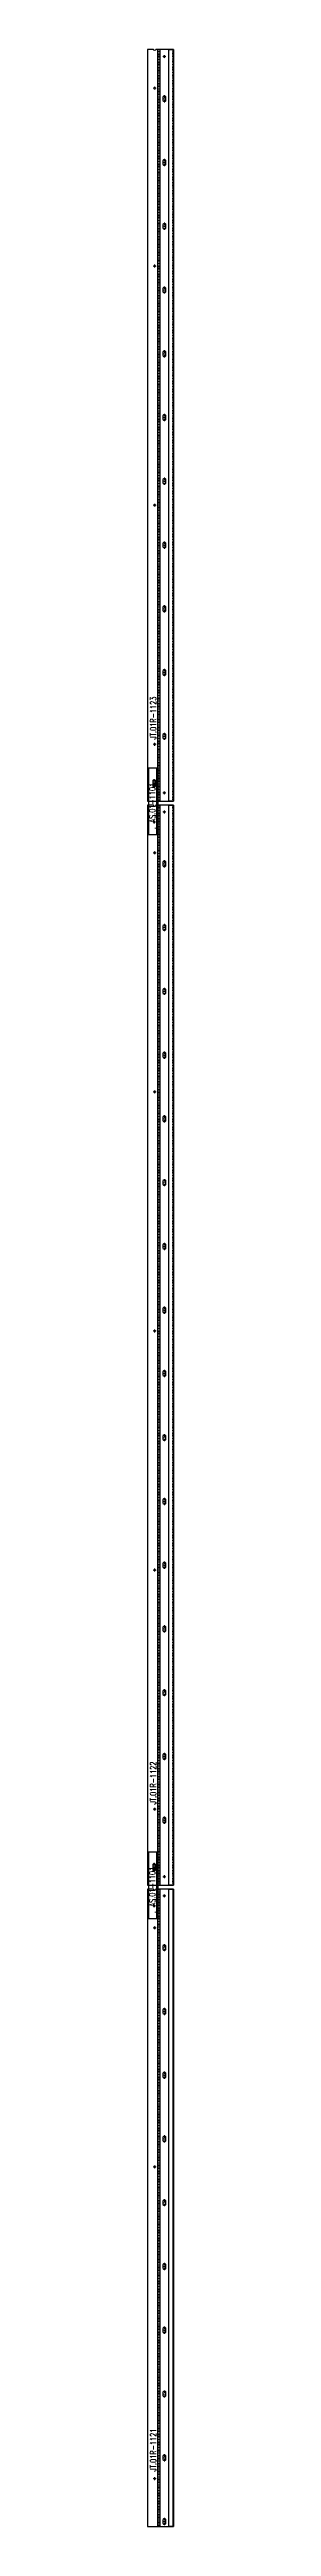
# Model space of a CAD drawing. Header units: inches. Extents: x 11737 to 18084, y -4365 to 1695.
# Drawn here: x 17009.2 to 17012.4, y -468.2 to -157.4 of the extents above; entities that cross this region are included whole.
import ezdxf

# ---------------------------------------------------------------- set-up
doc = ezdxf.new("R2010")
doc.units = ezdxf.units.IN
doc.header["$MEASUREMENT"] = 0
for name, pattern in [('NBK_Center', [0.541667, 0.333333, -0.0625, 0.083333, -0.0625]), ('NBK_Center2', [0.270833, 0.166667, -0.03125, 0.041667, -0.03125]), ('NBK_Hidden', [0.125, 0.083333, -0.041667]), ('NBK_Hidden2', [0.0625, 0.041667, -0.020833])]:
    doc.linetypes.add(name, pattern=pattern)
doc.layers.get('Defpoints').update_dxf_attribs({"color": 250, "lineweight": 0})
for name, color, linetype, lineweight in [('!Bracket', 11, 'Continuous', 25), ('!Clip - bent', 20, 'Continuous', 25), ('!Dimension', 50, 'Continuous', 5), ('!Extrusion', 140, 'Continuous', 25), ('!Linetype_Center', 220, 'NBK_Center', 9), ('!Linetype_Center2', 222, 'NBK_Center2', 9), ('!Misc2', 252, 'NBK_Hidden2', 5)]:
    doc.layers.add(name, color=color, linetype=linetype, lineweight=lineweight)
doc.layers.add('0 @ 1', color=7, linetype='Continuous')
doc.styles.add('Romans', font='romans.shx', dxfattribs={"width": 0.8})

# ---------------------------------------------------------------- blocks, each defined once
blk = doc.blocks.new('TAP HOLE_5mm')
at = {"layer": '!Linetype_Center2'}
for points in [[(-0.18, 0), (0.18, 0)], [(0, 0.18), (0, -0.18)]]:
    blk.add_lwpolyline(points, dxfattribs=at)
blk.add_circle((0, 0), 0.101)
blk = doc.blocks.new('WEEP HOLE')
at = {"layer": '!Linetype_Center'}
for p, q in [((-0.22, 0.37), (0.22, 0.37)), ((0, 0.83), (0, -0.08))]:
    blk.add_line(p, q, dxfattribs=at)
at = {"color": 0}
blk.add_lwpolyline([(-0.14, 0.61), (-0.14, 0.14, 0.414214), (0, 0, 0.414214), (0.14, 0.14), (0.14, 0.61, 0.414214), (0, 0.75, 0.414214)], format="xyb", close=True, dxfattribs=at)
blk = doc.blocks.new('SECTION CLEAR HOLE 1')
at = {"layer": '!Linetype_Center2'}
blk.add_line((-0.33, 0, 0), (0.26, 0, 0), dxfattribs=at)
at = {"layer": '!Misc2'}
blk.add_lwpolyline([(-0.12, 0.1), (0, 0.1), (0, -0.1), (-0.12, -0.1)], close=True, dxfattribs=at)
blk = doc.blocks.new('SLOTTED SECTION1')
at = {"layer": '!Linetype_Center2'}
blk.add_lwpolyline([(-0.24, 0), (0.12, 0)], dxfattribs=at)
at = {"layer": '!Misc2'}
blk.add_lwpolyline([(-0.12, 0.47), (0, 0.47), (0, -0.47), (-0.12, -0.47)], close=True, dxfattribs=at)
blk = doc.blocks.new('SLOTTED HOLE 1')
at = {"layer": '!Linetype_Center'}
for p, q in [((0, 0.55), (0, -0.55)), ((-0.22, 0), (0.22, 0))]:
    blk.add_line(p, q, dxfattribs=at)
at = {"color": 0}
blk.add_lwpolyline([(-0.14, 0.33), (-0.14, -0.33, 0.414214), (0, -0.47, 0.414214), (0.14, -0.33), (0.14, 0.33, 0.414214), (0, 0.47, 0.414214)], format="xyb", close=True, dxfattribs=at)
blk = doc.blocks.new('SL.01-1101')
at = {"layer": '!Bracket'}
for points in [[(4.65, -1.3), (4.65, -0.12), (-3.67, -0.12), (-3.67, -1.3)], [(-3.67, -1.3), (-3.67, -1.18), (4.65, -1.18), (4.65, -1.3)]]:
    blk.add_lwpolyline(points, close=True, dxfattribs=at)
at = {"layer": '!Dimension', "xscale": -1, "rotation": 270}
for name, p in [('SECTION CLEAR HOLE 1', (-2.88, -1.18)), ('SECTION CLEAR HOLE 1', (-1.3, -1.18)), ('SLOTTED SECTION1', (2.15, -1.18)), ('SLOTTED SECTION1', (3.73, -1.18))]:
    blk.add_blockref(name, p, dxfattribs=at)
at = {"layer": '!Extrusion', "xscale": -1, "rotation": 270}
blk.add_blockref('TAP HOLE_5mm', (-2.09, -0.83), dxfattribs=at)
at = {"layer": '!Extrusion', "linetype": 'NBK_Hidden', "xscale": -1, "rotation": 270}
blk.add_blockref('SLOTTED HOLE 1', (2.75, -0.83), dxfattribs=at)
at = {"layer": 'Defpoints', "color": 30, "insert": (0.32, -0.6), "char_height": 0.75, "width": 1.65, "attachment_point": 5, "style": 'Romans'}
blk.add_mtext('AS.01-1101', dxfattribs=at)
blk = doc.blocks.new('JT.01R-1121-')
at = {"layer": '!Extrusion'}
blk.add_lwpolyline([(-3.25, 0), (0, 0), (0, 79.96), (-2.22, 79.96, -1), (-2.5, 79.96), (-3.25, 79.96)], format="xyb", close=True, dxfattribs=at)
for points in [[(-1.69, 79.96), (-1.69, 0), (-1.95, 0), (-1.95, 79.96)], [(-0.08, 79.96), (-0.08, 0), (0, 0), (0, 79.96), (0, 0), (-0.57, 0), (-0.57, 79.96)]]:
    blk.add_lwpolyline(points, close=True, dxfattribs=at)
at = {"layer": '!Extrusion', "linetype": 'NBK_Hidden'}
blk.add_lwpolyline([(-1.87, 79.96), (-1.87, 0), (-1.95, 0), (-1.95, 79.96)], close=True, dxfattribs=at)
at = {"layer": '!Extrusion', "xscale": -1}
for name, p in [('TAP HOLE_5mm', (-1.13, 79.12)), ('TAP HOLE_5mm', (-2.36, 75.12)), ('WEEP HOLE', (-1.13, 72.25)), ('WEEP HOLE', (-1.13, 64.25)), ('WEEP HOLE', (-1.13, 56.25)), ('WEEP HOLE', (-1.13, 48.25)), ('TAP HOLE_5mm', (-2.36, 45.12)), ('WEEP HOLE', (-1.13, 40.25)), ('WEEP HOLE', (-1.13, 32.25)), ('WEEP HOLE', (-1.13, 24.25)), ('WEEP HOLE', (-1.13, 16.25)), ('WEEP HOLE', (-1.13, 8.25)), ('TAP HOLE_5mm', (-2.36, 6)), ('WEEP HOLE', (-1.13, 0.24))]:
    blk.add_blockref(name, p, dxfattribs=at)
at = {"color": 144, "rotation": 90}
blk.add_blockref('SL.01-1101', (-3.25, 79.96), dxfattribs=at)
at = {"layer": 'Defpoints', "color": 5, "insert": (-2.54, 9.58), "char_height": 0.75, "width": 1.65, "attachment_point": 5, "rotation": 90, "style": 'Romans'}
blk.add_mtext('JT.01R-1121', dxfattribs=at)
blk = doc.blocks.new('JT.01R-1123-')
at = {"layer": '!Extrusion'}
blk.add_lwpolyline([(0, 0), (0, 94.33), (-2.22, 94.33, -1), (-2.5, 94.33), (-3.25, 94.33), (-3.25, 0)], format="xyb", close=True, dxfattribs=at)
for points in [[(-1.95, 0), (-1.95, 94.33), (-1.69, 94.33), (-1.69, 0)], [(-0.57, 0), (-0.57, 94.33), (0, 94.33), (0, 0)]]:
    blk.add_lwpolyline(points, close=True, dxfattribs=at)
at = {"layer": '!Extrusion', "linetype": 'NBK_Hidden'}
for points in [[(-1.95, 0), (-1.95, 94.33), (-1.87, 94.33), (-1.87, 0)], [(-0.08, 0), (-0.08, 94.33), (0, 94.33), (0, 0)]]:
    blk.add_lwpolyline(points, close=True, dxfattribs=at)
at = {"layer": '!Extrusion', "xscale": -1}
for name, p in [('TAP HOLE_5mm', (-1.13, 93.45)), ('TAP HOLE_5mm', (-2.36, 89.49)), ('WEEP HOLE', (-1.13, 87.78)), ('WEEP HOLE', (-1.13, 79.78)), ('WEEP HOLE', (-1.13, 71.78)), ('TAP HOLE_5mm', (-2.36, 67.16)), ('WEEP HOLE', (-1.13, 63.78)), ('WEEP HOLE', (-1.13, 55.78)), ('WEEP HOLE', (-1.13, 47.78)), ('WEEP HOLE', (-1.13, 39.78)), ('TAP HOLE_5mm', (-2.36, 37.16)), ('WEEP HOLE', (-1.13, 31.78)), ('WEEP HOLE', (-1.13, 23.78)), ('WEEP HOLE', (-1.13, 15.78)), ('TAP HOLE_5mm', (-2.36, 7.16)), ('WEEP HOLE', (-1.13, 7.78)), ('TAP HOLE_5mm', (-1.13, 1.06))]:
    blk.add_blockref(name, p, dxfattribs=at)
at = {"layer": 'Defpoints', "color": 5, "insert": (-2.54, 10.44), "char_height": 0.75, "width": 1.65, "attachment_point": 5, "rotation": 90, "style": 'Romans'}
blk.add_mtext('JT.01R-1123', dxfattribs=at)
blk = doc.blocks.new('JT.01R-1122-')
at = {"layer": '!Extrusion'}
blk.add_lwpolyline([(-2.22, 135.5, -1), (-2.5, 135.5), (-3.25, 135.5), (-3.25, 0), (0, 0), (0, 135.5)], format="xyb", close=True, dxfattribs=at)
at = {"layer": '!Extrusion', "linetype": 'NBK_Hidden'}
for points in [[(-1.87, 135.5), (-1.87, 0), (-1.95, 0), (-1.95, 135.5)], [(0, 135.5), (0, 0), (-0.08, 0), (-0.08, 135.5)]]:
    blk.add_lwpolyline(points, close=True, dxfattribs=at)
at = {"layer": '!Extrusion'}
for points in [[(-1.69, 135.5), (-1.69, 0), (-1.95, 0), (-1.95, 135.5)], [(0, 135.5), (0, 0), (-0.57, 0), (-0.57, 135.5)]]:
    blk.add_lwpolyline(points, close=True, dxfattribs=at)
at = {"layer": '!Extrusion', "xscale": -1}
for name, p in [('TAP HOLE_5mm', (-1.13, 134.66)), ('TAP HOLE_5mm', (-2.36, 129.54)), ('WEEP HOLE', (-1.13, 127.78)), ('WEEP HOLE', (-1.13, 119.78)), ('WEEP HOLE', (-1.13, 111.78)), ('WEEP HOLE', (-1.13, 103.78)), ('TAP HOLE_5mm', (-2.36, 99.54)), ('WEEP HOLE', (-1.13, 95.78)), ('WEEP HOLE', (-1.13, 87.78)), ('WEEP HOLE', (-1.13, 79.78)), ('WEEP HOLE', (-1.13, 71.78)), ('TAP HOLE_5mm', (-2.36, 69.54)), ('WEEP HOLE', (-1.13, 63.84)), ('WEEP HOLE', (-1.13, 55.78)), ('WEEP HOLE', (-1.13, 47.78)), ('WEEP HOLE', (-1.13, 39.78)), ('TAP HOLE_5mm', (-2.36, 39.54)), ('WEEP HOLE', (-1.13, 31.78)), ('WEEP HOLE', (-1.13, 23.78)), ('WEEP HOLE', (-1.13, 15.78)), ('TAP HOLE_5mm', (-2.36, 9.54)), ('WEEP HOLE', (-1.13, 7.78)), ('TAP HOLE_5mm', (-1.13, 1.06))]:
    blk.add_blockref(name, p, dxfattribs=at)
at = {"color": 144, "rotation": 90}
blk.add_blockref('SL.01-1101', (-3.25, 135.5), dxfattribs=at)
at = {"layer": 'Defpoints', "color": 5, "insert": (-2.54, 12.82), "char_height": 0.75, "width": 1.65, "attachment_point": 5, "rotation": 90, "style": 'Romans'}
blk.add_mtext('JT.01R-1122', dxfattribs=at)

msp = doc.modelspace()

# ---------------------------------------------------------------- block references
at = {"layer": '!Clip - bent'}
msp.add_blockref('JT.01R-1121-', (17012.44279, -468.16978), dxfattribs=at)
at = {"color": 1}
msp.add_blockref('JT.01R-1122-', (17012.44279, -387.70767), dxfattribs=at)
at = {"layer": '0 @ 1', "color": 1}
msp.add_blockref('JT.01R-1123-', (17012.44279, -251.70767), dxfattribs=at)

doc.saveas('drawing.dxf')
